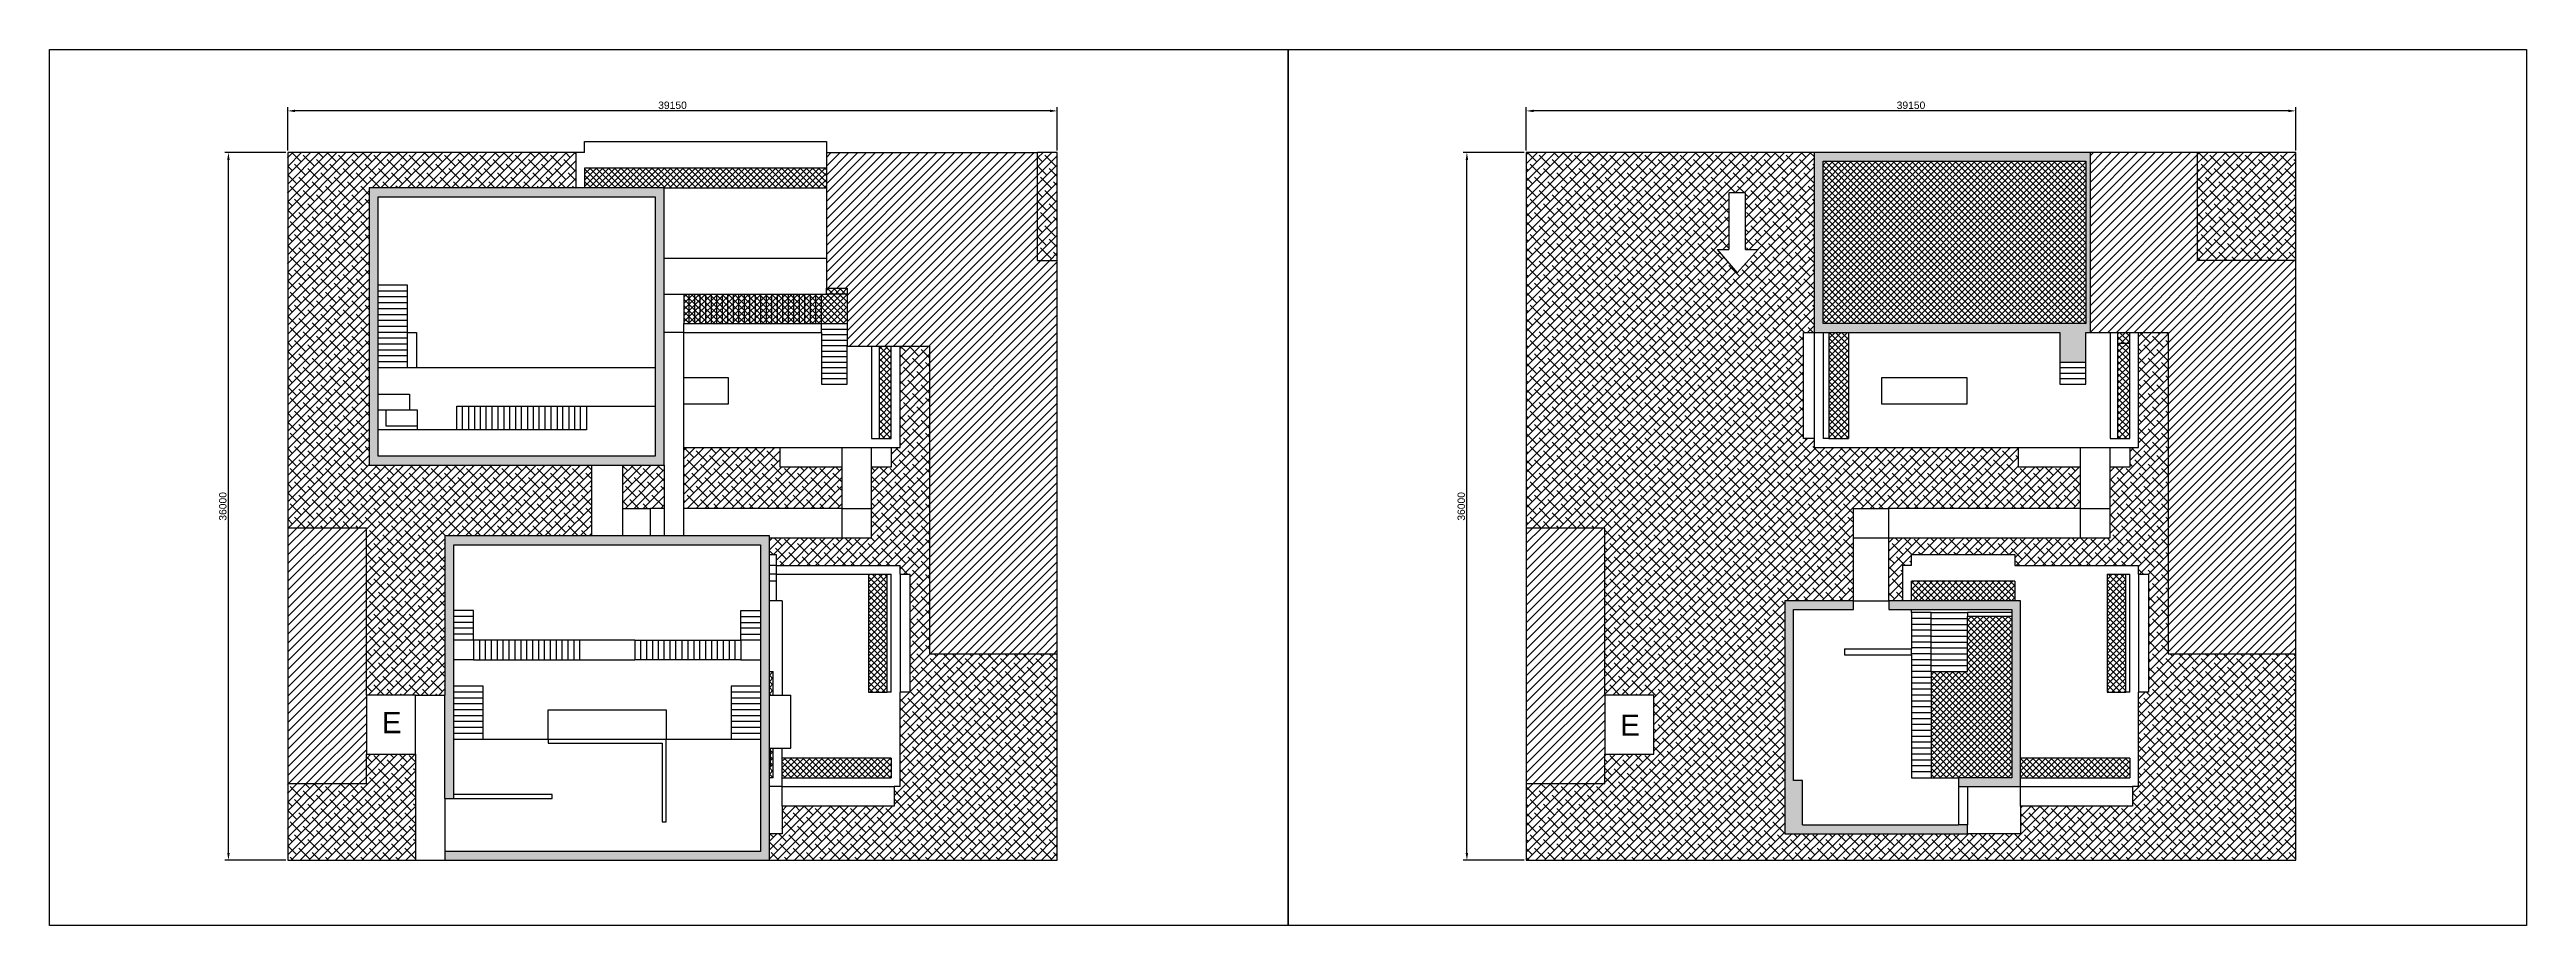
# Model space of a CAD drawing. Header units: millimetres. Extents: x 0 to 126000, y 0 to 44550.
import ezdxf

# ---------------------------------------------------------------- set-up
doc = ezdxf.new("R2010")
doc.units = ezdxf.units.MM
for name, color, linetype in [('SectionCutEdges', 7, 'Continuous'), ('개구부 표시', 4, 'Continuous'), ('별도공간 표시', 1, 'Continuous'), ('지면 표시', 85, 'Continuous')]:
    doc.layers.add(name, color=color, linetype=linetype)
doc.styles.get("Standard").update_dxf_attribs({"font": 'arial.ttf'})
doc.dimstyles.new('ISO-25', dxfattribs={"dimscale": 150, "dimtxt": 2.5, "dimasz": 2.5, "dimexe": 1.25, "dimexo": 0.625, "dimtad": 1, "dimtxsty": 'Standard', "dimcen": 2.5, "dimadec": 0, "dimazin": 0, "dimtfac": 1, "dimtmove": 0, "dimatfit": 3, "dimfxl": 1, "dimarcsym": 0})

msp = doc.modelspace()

# ---------------------------------------------------------------- texts
for p in [(16900, 9780), (79900, 9645)]:
    msp.add_text('E', height=1080).set_placement(p)

# ---------------------------------------------------------------- blocks, each defined once
blk = doc.blocks.new('*D14')
at = {"color": 0, "lineweight": -2, "transparency": 16777216}
for p, q in [((12116, 39409), (12116, 41618)), ((51266, 39409), (51266, 41618)), ((50891, 41430), (12491, 41430))]:
    blk.add_line(p, q, dxfattribs=at)
at = {"color": 0, "transparency": 16777216}
for points in [[(12491, 41492), (12491, 41368), (12116, 41430)], [(50891, 41492), (50891, 41368), (51266, 41430)]]:
    blk.add_solid(points, dxfattribs=at)
at = {"layer": 'Defpoints', "color": 0, "transparency": 16777216}
for p in [(12116, 41430), (12116, 39315), (51266, 39315)]:
    blk.add_point(p, dxfattribs=at)
at = {"color": 0, "transparency": 16777216, "insert": (31691, 41715), "char_height": 375, "attachment_point": 5}
blk.add_mtext('39150', dxfattribs=at)
blk = doc.blocks.new('*D15')
at = {"color": 0, "lineweight": -2, "transparency": 16777216}
for p, q in [((12022, 39315), (8913, 39315)), ((9100, 3690), (9100, 38940)), ((12022, 3315), (8913, 3315))]:
    blk.add_line(p, q, dxfattribs=at)
at = {"color": 0, "transparency": 16777216}
for points in [[(9038, 38940), (9163, 38940), (9100, 39315)], [(9038, 3690), (9163, 3690), (9100, 3315)]]:
    blk.add_solid(points, dxfattribs=at)
at = {"layer": 'Defpoints', "color": 0, "transparency": 16777216}
for p in [(9100, 39315), (12116, 39315), (12116, 3315)]:
    blk.add_point(p, dxfattribs=at)
at = {"color": 0, "transparency": 16777216, "insert": (8815, 21315), "char_height": 375, "attachment_point": 5, "rotation": 90}
blk.add_mtext('36000', dxfattribs=at)
blk = doc.blocks.new('*D17')
at = {"color": 0, "lineweight": -2, "transparency": 16777216}
for p, q in [((75116, 39409), (75116, 41617)), ((114266, 39409), (114266, 41617)), ((113891, 41430), (75491, 41430))]:
    blk.add_line(p, q, dxfattribs=at)
at = {"color": 0, "transparency": 16777216}
for points in [[(75491, 41492), (75491, 41367), (75116, 41430)], [(113891, 41492), (113891, 41367), (114266, 41430)]]:
    blk.add_solid(points, dxfattribs=at)
at = {"layer": 'Defpoints', "color": 0, "transparency": 16777216}
for p in [(75116, 41430), (75116, 39315), (114266, 39315)]:
    blk.add_point(p, dxfattribs=at)
at = {"color": 0, "transparency": 16777216, "insert": (94691, 41715), "char_height": 375, "attachment_point": 5}
blk.add_mtext('39150', dxfattribs=at)
blk = doc.blocks.new('*D16')
at = {"color": 0, "lineweight": -2, "transparency": 16777216}
for p, q in [((75022, 39315), (71913, 39315)), ((72100, 3690), (72100, 38940)), ((75022, 3315), (71913, 3315))]:
    blk.add_line(p, q, dxfattribs=at)
at = {"color": 0, "transparency": 16777216}
for points in [[(72038, 38940), (72163, 38940), (72100, 39315)], [(72038, 3690), (72163, 3690), (72100, 3315)]]:
    blk.add_solid(points, dxfattribs=at)
at = {"layer": 'Defpoints', "color": 0, "transparency": 16777216}
for p in [(72100, 39315), (75116, 39315), (75116, 3315)]:
    blk.add_point(p, dxfattribs=at)
at = {"color": 0, "transparency": 16777216, "insert": (71815, 21315), "char_height": 375, "attachment_point": 5, "rotation": 90}
blk.add_mtext('36000', dxfattribs=at)

# ---------------------------------------------------------------- dimensions: what is measured, and where the dimension line sits
for base, p1, p2, picture, middle in [((12115.621, 41430), (51265.621, 39315), (12115.621, 39315), '*D14', (31690.621, 41715.343)), ((75115.621, 41430), (114265.621, 39315), (75115.621, 39315), '*D17', (94690.621, 41715.343))]:
    dim = msp.add_linear_dim(base=base, p1=p1, p2=p2, dimstyle='ISO-25')
    dim.commit()
    dim.dimension.update_dxf_attribs({"geometry": picture, "text_midpoint": middle})
for base, p1, p2, picture, middle in [((9100, 39315), (12115.621, 3315), (12115.621, 39315), '*D15', (8814.657, 21315)), ((72100, 39315), (75115.621, 3315), (75115.621, 39315), '*D16', (71814.657, 21315))]:
    dim = msp.add_linear_dim(base=base, p1=p1, p2=p2, angle=90, dimstyle='ISO-25')
    dim.commit()
    dim.dimension.update_dxf_attribs({"geometry": picture, "text_midpoint": middle})

# ---------------------------------------------------------------- hatches: boundary and pattern name
h = msp.add_hatch(color=256)
h.dxf.hatch_style = 1
h.paths.add_polyline_path([(103815.621, 30615), (103815.621, 39315), (103577.621, 39315), (89765.621, 39315), (89765.621, 30165), (90515.621, 30165), (91515.621, 30165), (102265.621, 30165), (102265.621, 28655), (103577.621, 28655), (103577.621, 30165), (103815.621, 30165)])
h.paths.add_polyline_path([(90215.621, 30615), (90215.621, 38865), (103577.621, 38865), (103577.621, 30615)], flags=16)
h = msp.add_hatch(color=256)
h.dxf.hatch_style = 1
h.paths.add_polyline_path([(36616.862, 7065), (36616.862, 7515), (36616.862, 8065), (36616.862, 9015), (36616.862, 11715), (36616.862, 12915), (36616.862, 13065), (36616.862, 16065), (36616.862, 16515), (36616.862, 17515), (36616.862, 17865), (36616.862, 18315), (36616.862, 18865), (36616.862, 19715), (36616.862, 19815), (32265.621, 19815), (31265.621, 19815), (30565.621, 19815), (29166.862, 19815), (27566.862, 19815), (20116.862, 19815), (20116.862, 13065), (20116.862, 11715), (20116.862, 6465), (20566.862, 6465), (20566.862, 6665), (20566.862, 9015), (20566.862, 9465), (20566.862, 9765), (20566.862, 10065), (20566.862, 10365), (20566.862, 10665), (20566.862, 10965), (20566.862, 11265), (20566.862, 11565), (20566.862, 11865), (20566.862, 12165), (20566.862, 13065), (20566.862, 13515), (20566.862, 14515), (20566.862, 14815), (20566.862, 15115), (20566.862, 15415), (20566.862, 15715), (20566.862, 16015), (20566.862, 19365), (36166.862, 19365), (36166.862, 16015), (36166.862, 15715), (36166.862, 15415), (36166.862, 15115), (36166.862, 14815), (36166.862, 14515), (36166.862, 13515), (36166.862, 13065), (36166.862, 12165), (36166.862, 11865), (36166.862, 11565), (36166.862, 11265), (36166.862, 10965), (36166.862, 10665), (36166.862, 10365), (36166.862, 10065), (36166.862, 9765), (36166.862, 9465), (36166.862, 9015), (36166.862, 3765), (20116.862, 3765), (20116.862, 3315), (36616.862, 3315), (36616.862, 4665)])
h.paths.add_polyline_path([(31265.621, 33915), (31265.621, 37515), (27215.621, 37515), (26765.621, 37515), (16265.621, 37515), (16265.621, 23415), (27566.862, 23415), (29166.862, 23415), (31265.621, 23415), (31265.621, 26165), (31265.621, 26415), (31265.621, 30165), (31265.621, 30615), (31265.621, 32115)])
h.paths.add_polyline_path([(30815.621, 30615), (30815.621, 30165), (30815.621, 28365), (30815.621, 27915), (30815.621, 26415), (30815.621, 23865), (29166.862, 23865), (27566.862, 23865), (16715.621, 23865), (16715.621, 24765), (16715.621, 25215), (16715.621, 26215), (16715.621, 27015), (16715.621, 27915), (16715.621, 28365), (16715.621, 28665), (16715.621, 28965), (16715.621, 29265), (16715.621, 29565), (16715.621, 29865), (16715.621, 30165), (16715.621, 30465), (16715.621, 30765), (16715.621, 31065), (16715.621, 31365), (16715.621, 31665), (16715.621, 31965), (16715.621, 32265), (16715.621, 32565), (16715.621, 37065), (26765.621, 37065), (27215.621, 37065), (30815.621, 37065)], flags=16)
h.paths.add_polyline_path([(18665.621, 28365), (18215.621, 28365), (18215.621, 28665), (18215.621, 28965), (18215.621, 29265), (18215.621, 29565), (18215.621, 29865), (18215.621, 30165), (18665.621, 30165)], flags=0)
h.paths.add_polyline_path([(27315.621, 26415), (27315.621, 25215), (27015.621, 25215), (26715.621, 25215), (26415.621, 25215), (26115.621, 25215), (25815.621, 25215), (25515.621, 25215), (25215.621, 25215), (24915.621, 25215), (24615.621, 25215), (24315.621, 25215), (24015.621, 25215), (23715.621, 25215), (23415.621, 25215), (23115.621, 25215), (22815.621, 25215), (22515.621, 25215), (22215.621, 25215), (21915.621, 25215), (21615.621, 25215), (21315.621, 25215), (21015.621, 25215), (20715.621, 25215), (18715.621, 25215), (18715.621, 25415), (17115.621, 25415), (17115.621, 26215), (18315.621, 26215), (18715.621, 26215), (18715.621, 25415), (18715.621, 25215), (20715.621, 25215), (20715.621, 26415), (21015.621, 26415), (21315.621, 26415), (21615.621, 26415), (21915.621, 26415), (22215.621, 26415), (22515.621, 26415), (22815.621, 26415), (23115.621, 26415), (23415.621, 26415), (23715.621, 26415), (24015.621, 26415), (24315.621, 26415), (24615.621, 26415), (24915.621, 26415), (25215.621, 26415), (25515.621, 26415), (25815.621, 26415), (26115.621, 26415), (26415.621, 26415), (26715.621, 26415), (27015.621, 26415)], flags=0)
h = msp.add_hatch(color=256)
h.dxf.hatch_style = 1
h.paths.add_polyline_path([(100265.621, 16515), (99965.621, 16515), (94715.621, 16515), (94265.621, 16515), (93565.621, 16515), (93565.621, 16065), (94265.621, 16065), (94715.621, 16065), (99815.621, 16065), (99815.621, 15915), (99815.621, 15715), (99815.621, 7515), (97115.621, 7515), (97115.621, 7065), (97565.621, 7065), (100265.621, 7065), (100265.621, 7515), (100265.621, 8515)])
h.paths.add_polyline_path([(89165.621, 7365), (88715.621, 7365), (88715.621, 16065), (91765.621, 16065), (91765.621, 16515), (88265.621, 16515), (88265.621, 4665), (97565.621, 4665), (97565.621, 5115), (97115.621, 5115), (89165.621, 5115)])
at = {"layer": '개구부 표시'}
h = msp.add_hatch(dxfattribs=at)
h.set_pattern_fill('ANSI37', color=256, scale=70)
h.paths.add_polyline_path([(39515.621, 38515), (27215.621, 38515), (27215.621, 37515), (31265.621, 37515), (39515.621, 37515)])
h.paths.add_polyline_path([(40577.621, 32415), (39515.621, 32415), (39515.621, 32115), (40577.621, 32115)])
h.paths.add_polyline_path([(42815.621, 29465), (42215.621, 29465), (42215.621, 24765), (42815.621, 24765)])
h.paths.add_polyline_path([(42615.621, 17865), (41665.621, 17865), (41665.621, 11865), (42615.621, 11865)])
h.paths.add_polyline_path([(36815.621, 12915), (36616.862, 12915), (36616.862, 11715), (36815.621, 11715)])
h.paths.add_polyline_path([(36815.621, 9015), (36665.621, 9015), (36665.621, 8065), (36616.862, 8065), (36616.862, 7515), (36815.621, 7515)])
h.paths.add_polyline_path([(42815.621, 8515), (37265.621, 8515), (37265.621, 7515), (42815.621, 7515)])
h = msp.add_hatch(dxfattribs=at)
h.set_pattern_fill('ANSI37', color=256, scale=70)
h.paths.add_polyline_path([(103577.621, 38865), (90215.621, 38865), (90215.621, 30615), (103577.621, 30615)])
h.paths.add_polyline_path([(105815.621, 30165), (105215.621, 30165), (105215.621, 29615), (105815.621, 29615)])
h.paths.add_polyline_path([(105815.621, 29615), (105215.621, 29615), (105215.621, 24765), (105815.621, 24765)])
h.paths.add_polyline_path([(91515.621, 30165), (90515.621, 30165), (90515.621, 24765), (91515.621, 24765)])
h = msp.add_hatch(dxfattribs=at)
h.set_pattern_fill('ANSI37', color=256, scale=70)
h.paths.add_polyline_path([(40577.621, 32115), (39515.621, 32115), (39265.621, 32115), (39265.621, 30615), (40577.621, 30615)])
h.paths.add_polyline_path([(39265.621, 32115), (38985.621, 32115), (38985.621, 30615), (39265.621, 30615)])
h.paths.add_polyline_path([(38985.621, 32115), (38705.621, 32115), (38705.621, 30615), (38985.621, 30615)])
h.paths.add_polyline_path([(38705.621, 32115), (38425.621, 32115), (38425.621, 30615), (38705.621, 30615)])
h.paths.add_polyline_path([(38425.621, 32115), (38145.621, 32115), (38145.621, 30615), (38425.621, 30615)])
h.paths.add_polyline_path([(38145.621, 32115), (37865.621, 32115), (37865.621, 30615), (38145.621, 30615)])
h.paths.add_polyline_path([(37865.621, 32115), (37585.621, 32115), (37585.621, 30615), (37865.621, 30615)])
h.paths.add_polyline_path([(37585.621, 32115), (37305.621, 32115), (37305.621, 30615), (37585.621, 30615)])
h.paths.add_polyline_path([(37305.621, 32115), (37025.621, 32115), (37025.621, 30615), (37305.621, 30615)])
h.paths.add_polyline_path([(37025.621, 32115), (36745.621, 32115), (36745.621, 30615), (37025.621, 30615)])
h.paths.add_polyline_path([(36745.621, 32115), (36465.621, 32115), (36465.621, 30615), (36745.621, 30615)])
h.paths.add_polyline_path([(36465.621, 32115), (36185.621, 32115), (36185.621, 30615), (36465.621, 30615)])
h.paths.add_polyline_path([(36185.621, 32115), (35905.621, 32115), (35905.621, 30615), (36185.621, 30615)])
h.paths.add_polyline_path([(35905.621, 32115), (35625.621, 32115), (35625.621, 30615), (35905.621, 30615)])
h.paths.add_polyline_path([(35625.621, 32115), (35345.621, 32115), (35345.621, 30615), (35625.621, 30615)])
h.paths.add_polyline_path([(35345.621, 32115), (35065.621, 32115), (35065.621, 30615), (35345.621, 30615)])
h.paths.add_polyline_path([(35065.621, 32115), (34785.621, 32115), (34785.621, 30615), (35065.621, 30615)])
h.paths.add_polyline_path([(34785.621, 32115), (34505.621, 32115), (34505.621, 30615), (34785.621, 30615)])
h.paths.add_polyline_path([(34505.621, 32115), (34225.621, 32115), (34225.621, 30615), (34505.621, 30615)])
h.paths.add_polyline_path([(33945.621, 32115), (33665.621, 32115), (33665.621, 30615), (33945.621, 30615)])
h.paths.add_polyline_path([(34225.621, 32115), (33945.621, 32115), (33945.621, 30615), (34225.621, 30615)])
h.paths.add_polyline_path([(33385.621, 32115), (33105.621, 32115), (33105.621, 30615), (33385.621, 30615)])
h.paths.add_polyline_path([(33665.621, 32115), (33385.621, 32115), (33385.621, 30615), (33665.621, 30615)])
h.paths.add_polyline_path([(33105.621, 32115), (32825.621, 32115), (32825.621, 30615), (33105.621, 30615)])
h.paths.add_polyline_path([(32825.621, 32115), (32545.621, 32115), (32545.621, 30615), (32825.621, 30615)])
h.paths.add_polyline_path([(32545.621, 32115), (32265.621, 32115), (32265.621, 30615), (32545.621, 30615)])
h = msp.add_hatch(dxfattribs=at)
h.set_pattern_fill('ANSI37', color=256, scale=70)
h.paths.add_polyline_path([(99815.621, 15715), (97565.621, 15715), (97565.621, 15615), (97565.621, 15315), (97565.621, 15015), (97565.621, 14715), (97565.621, 14415), (97565.621, 14115), (97565.621, 13815), (97565.621, 13515), (97565.621, 13215), (97565.621, 12915), (95715.621, 12915), (95715.621, 12615), (95715.621, 12315), (95715.621, 12015), (95715.621, 11715), (95715.621, 11415), (95715.621, 11115), (95715.621, 10815), (95715.621, 10515), (95715.621, 10215), (95715.621, 9915), (95715.621, 9615), (95715.621, 9315), (95715.621, 9015), (95715.621, 8715), (95715.621, 8415), (95715.621, 8115), (95715.621, 7815), (95715.621, 7515), (97115.621, 7515), (99815.621, 7515)])
h.paths.add_polyline_path([(105815.621, 8515), (100265.621, 8515), (100265.621, 7515), (105815.621, 7515)])
h.paths.add_polyline_path([(105615.621, 17865), (104665.621, 17865), (104665.621, 11865), (105615.621, 11865)])
h.paths.add_polyline_path([(99965.621, 17515), (94715.621, 17515), (94715.621, 16515), (99965.621, 16515)])
at = {"layer": '별도공간 표시'}
h = msp.add_hatch(dxfattribs=at)
h.set_pattern_fill('ANSI31', color=256, scale=100)
h.paths.add_polyline_path([(51265.621, 33815), (50265.621, 33815), (50265.621, 39315), (39515.621, 39315), (39515.621, 38515), (39515.621, 37515), (39515.621, 33915), (39515.621, 32415), (40577.621, 32415), (40577.621, 32115), (40577.621, 30615), (40577.621, 30335), (40577.621, 30055), (40577.621, 29775), (40577.621, 29465), (41815.621, 29465), (42215.621, 29465), (42815.621, 29465), (43265.621, 29465), (44765.621, 29465), (44765.621, 13815), (51265.621, 13815)])
h.paths.add_polyline_path([(16115.621, 20215), (12115.621, 20215), (12115.621, 7215), (16115.621, 7215), (16115.621, 8715), (16115.621, 11715)])
h = msp.add_hatch(dxfattribs=at)
h.set_pattern_fill('ANSI31', color=256, scale=100)
h.paths.add_polyline_path([(114265.621, 33815), (109265.621, 33815), (109265.621, 39315), (103815.621, 39315), (103815.621, 30615), (103815.621, 30165), (104715.621, 30165), (104815.621, 30165), (105215.621, 30165), (105815.621, 30165), (106265.621, 30165), (107765.621, 30165), (107765.621, 13815), (114265.621, 13815)])
h.paths.add_polyline_path([(79115.621, 20215), (75115.621, 20215), (75115.621, 7215), (79115.621, 7215), (79115.621, 8715), (79115.621, 11715)])
at = {"layer": '지면 표시'}
h = msp.add_hatch(dxfattribs=at)
h.set_pattern_fill('ANSI38', color=256, scale=100)
h.paths.add_polyline_path([(40315.621, 23315), (37165.621, 23315), (37165.621, 24315), (32265.621, 24315), (32265.621, 21215), (40315.621, 21215)])
h.paths.add_polyline_path([(31265.621, 23415), (29166.862, 23415), (29166.862, 21215), (30565.621, 21215), (31265.621, 21215)])
h.paths.add_polyline_path([(27566.862, 23415), (16265.621, 23415), (16265.621, 37515), (26765.621, 37515), (26765.621, 39315), (12115.621, 39315), (12115.621, 20215), (16115.621, 20215), (16115.621, 11715), (18616.862, 11715), (20116.862, 11715), (20116.862, 13065), (20116.862, 19815), (27566.862, 19815)])
h = msp.add_hatch(dxfattribs=at)
h.set_pattern_fill('ANSI38', color=256, scale=100)
h.paths.add_polyline_path([(51265.621, 39315), (50265.621, 39315), (50265.621, 33815), (51265.621, 33815)])
h.paths.add_polyline_path([(44765.621, 29465), (43265.621, 29465), (43265.621, 24315), (42815.621, 24315), (42815.621, 23315), (41815.621, 23315), (41815.621, 21215), (41815.621, 19715), (40315.621, 19715), (36616.862, 19715), (36616.862, 18865), (36965.621, 18865), (36965.621, 18315), (43265.621, 18315), (43265.621, 17865), (43765.621, 17865), (43765.621, 11865), (43265.621, 11865), (43265.621, 7065), (42965.621, 7065), (42965.621, 6065), (37265.621, 6065), (37265.621, 4665), (36616.862, 4665), (36616.862, 3315), (51265.621, 3315), (51265.621, 13815), (44765.621, 13815)])
h = msp.add_hatch(dxfattribs=at)
h.set_pattern_fill('ANSI38', color=256, scale=100)
h.paths.add_polyline_path([(89215.621, 30165), (89765.621, 30165), (89765.621, 39315), (75115.621, 39315), (75115.621, 20215), (79115.621, 20215), (79115.621, 11715), (81616.862, 11715), (81616.862, 8715), (79115.621, 8715), (79115.621, 7215), (75115.621, 7215), (75115.621, 3315), (114265.621, 3315), (114265.621, 13815), (107765.621, 13815), (107765.621, 30165), (106265.621, 30165), (106265.621, 24315), (105815.621, 24315), (105815.621, 23315), (104815.621, 23315), (104815.621, 21215), (104815.621, 19715), (103315.621, 19715), (93565.621, 19715), (93565.621, 16515), (94265.621, 16515), (94265.621, 18315), (94715.621, 18315), (94715.621, 18865), (99965.621, 18865), (99965.621, 18315), (106265.621, 18315), (106265.621, 17865), (106765.621, 17865), (106765.621, 11865), (106265.621, 11865), (106265.621, 7065), (105965.621, 7065), (105965.621, 6065), (100265.621, 6065), (100265.621, 4665), (97565.621, 4665), (88265.621, 4665), (88265.621, 16515), (91765.621, 16515), (91765.621, 19715), (91765.621, 21215), (93565.621, 21215), (103315.621, 21215), (103315.621, 23315), (100165.621, 23315), (100165.621, 24315), (91515.621, 24315), (89765.621, 24315), (89765.621, 24765), (89215.621, 24765)])
h.paths.add_polyline_path([(85855.455, 33198.082), (84829.455, 34374.043), (85431.455, 34374.043), (85431.455, 37258.043), (86279.455, 37258.043), (86279.455, 34374.043), (86921.455, 34374.043)], flags=16)
h.paths.add_polyline_path([(114265.621, 39315), (109265.621, 39315), (109265.621, 33815), (114265.621, 33815)])
h = msp.add_hatch(dxfattribs=at)
h.set_pattern_fill('ANSI38', color=256, scale=100)
h.paths.add_polyline_path([(18616.862, 8715), (16115.621, 8715), (16115.621, 7215), (12115.621, 7215), (12115.621, 3315), (18616.862, 3315)])

# ---------------------------------------------------------------- linework, layer by layer
for p, q in [((26765.621, 39315), (12115.621, 39315)), ((12115.621, 39315), (12115.621, 20215)), ((26765.621, 39315), (26765.621, 37515)), ((27215.621, 39315), (26765.621, 39315)), ((27215.621, 39865), (39515.621, 39865)), ((27215.621, 39315), (27215.621, 39865)), ((39515.621, 39865), (39515.621, 38515)), ((39515.621, 39315), (50265.621, 39315)), ((50265.621, 33815), (50265.621, 39315)), ((51265.621, 39315), (50265.621, 39315)), ((51265.621, 33815), (51265.621, 39315)), ((89765.621, 39315), (75115.621, 39315)), ((75115.621, 39315), (75115.621, 20215)), ((114265.621, 39315), (109265.621, 39315)), ((114265.621, 33815), (114265.621, 39315)), ((39515.621, 38515), (27215.621, 38515)), ((27215.621, 38515), (27215.621, 37515)), ((39515.621, 38515), (39515.621, 37515)), ((31265.621, 37515), (39515.621, 37515)), ((39515.621, 37515), (39515.621, 33915)), ((85431.455, 37258.043), (85431.455, 34374.043)), ((86279.455, 37258.043), (85431.455, 37258.043)), ((86279.455, 34374.043), (86279.455, 37258.043)), ((84829.455, 34374.043), (85431.455, 34374.043)), ((84829.455, 34374.043), (85855.455, 33198.082)), ((85855.455, 33198.082), (86921.455, 34374.043)), ((86279.455, 34374.043), (86921.455, 34374.043)), ((39515.621, 33915), (31265.621, 33915)), ((39515.621, 33915), (39515.621, 32415)), ((50265.621, 33815), (51265.621, 33815)), ((51265.621, 13815), (51265.621, 33815)), ((18215.621, 32565), (16715.621, 32565)), ((18215.621, 32265), (16715.621, 32265)), ((18215.621, 31965), (16715.621, 31965)), ((18215.621, 31665), (16715.621, 31665)), ((18215.621, 32265), (18215.621, 32565)), ((18215.621, 31965), (18215.621, 32265)), ((18215.621, 31665), (18215.621, 31965)), ((18215.621, 31365), (18215.621, 31665)), ((31265.621, 32115), (32265.621, 32115)), ((32265.621, 32115), (32265.621, 30615)), ((32265.621, 32115), (32545.621, 32115)), ((32545.621, 30615), (32545.621, 32115)), ((32545.621, 32115), (32825.621, 32115)), ((32825.621, 30615), (32825.621, 32115)), ((32825.621, 32115), (33105.621, 32115)), ((33105.621, 30615), (33105.621, 32115)), ((33105.621, 32115), (33385.621, 32115)), ((33385.621, 30615), (33385.621, 32115)), ((33385.621, 32115), (33665.621, 32115)), ((33665.621, 30615), (33665.621, 32115)), ((33665.621, 32115), (33945.621, 32115)), ((33945.621, 30615), (33945.621, 32115)), ((33945.621, 32115), (34225.621, 32115)), ((34225.621, 30615), (34225.621, 32115)), ((34225.621, 32115), (34505.621, 32115)), ((34505.621, 30615), (34505.621, 32115)), ((34505.621, 32115), (34785.621, 32115)), ((34785.621, 30615), (34785.621, 32115)), ((34785.621, 32115), (35065.621, 32115)), ((35065.621, 30615), (35065.621, 32115)), ((35065.621, 32115), (35345.621, 32115)), ((35345.621, 30615), (35345.621, 32115)), ((35345.621, 32115), (35625.621, 32115)), ((35625.621, 30615), (35625.621, 32115)), ((35625.621, 32115), (35905.621, 32115)), ((35905.621, 30615), (35905.621, 32115)), ((35905.621, 32115), (36185.621, 32115)), ((36185.621, 30615), (36185.621, 32115)), ((36185.621, 32115), (36465.621, 32115)), ((36465.621, 30615), (36465.621, 32115)), ((36465.621, 32115), (36745.621, 32115)), ((36745.621, 30615), (36745.621, 32115)), ((36745.621, 32115), (37025.621, 32115)), ((37025.621, 30615), (37025.621, 32115)), ((37025.621, 32115), (37305.621, 32115)), ((37305.621, 30615), (37305.621, 32115)), ((37305.621, 32115), (37585.621, 32115)), ((37585.621, 30615), (37585.621, 32115)), ((37585.621, 32115), (37865.621, 32115)), ((37865.621, 30615), (37865.621, 32115)), ((37865.621, 32115), (38145.621, 32115)), ((38145.621, 30615), (38145.621, 32115)), ((38145.621, 32115), (38425.621, 32115)), ((38425.621, 30615), (38425.621, 32115)), ((38425.621, 32115), (38705.621, 32115)), ((38705.621, 30615), (38705.621, 32115)), ((38705.621, 32115), (38985.621, 32115)), ((38985.621, 30615), (38985.621, 32115)), ((38985.621, 32115), (39265.621, 32115)), ((39265.621, 30615), (39265.621, 32115)), ((39265.621, 32115), (39515.621, 32115)), ((39515.621, 32115), (39515.621, 32415)), ((39515.621, 32415), (40577.621, 32415)), ((40577.621, 32115), (39515.621, 32115)), ((40577.621, 32415), (40577.621, 32115)), ((40577.621, 32115), (40577.621, 30615)), ((18215.621, 31365), (16715.621, 31365)), ((18215.621, 31065), (16715.621, 31065)), ((18215.621, 30765), (16715.621, 30765)), ((18215.621, 30465), (16715.621, 30465)), ((18215.621, 31065), (18215.621, 31365)), ((18215.621, 30765), (18215.621, 31065)), ((18215.621, 30465), (18215.621, 30765)), ((18215.621, 30165), (18215.621, 30465)), ((32265.621, 30165), (32265.621, 30615)), ((32265.621, 30615), (32545.621, 30615)), ((32545.621, 30615), (32825.621, 30615)), ((32825.621, 30615), (33105.621, 30615)), ((33105.621, 30615), (33385.621, 30615)), ((33385.621, 30615), (33665.621, 30615)), ((33665.621, 30615), (33945.621, 30615)), ((33945.621, 30615), (34225.621, 30615)), ((34225.621, 30615), (34505.621, 30615)), ((34505.621, 30615), (34785.621, 30615)), ((34785.621, 30615), (35065.621, 30615)), ((35065.621, 30615), (35345.621, 30615)), ((35345.621, 30615), (35625.621, 30615)), ((35625.621, 30615), (35905.621, 30615)), ((35905.621, 30615), (36185.621, 30615)), ((36185.621, 30615), (36465.621, 30615)), ((36465.621, 30615), (36745.621, 30615)), ((36745.621, 30615), (37025.621, 30615)), ((37025.621, 30615), (37305.621, 30615)), ((37305.621, 30615), (37585.621, 30615)), ((37585.621, 30615), (37865.621, 30615)), ((37865.621, 30615), (38145.621, 30615)), ((38145.621, 30615), (38425.621, 30615)), ((38425.621, 30615), (38705.621, 30615)), ((38705.621, 30615), (38985.621, 30615)), ((38985.621, 30615), (39265.621, 30615)), ((39265.621, 30615), (40577.621, 30615)), ((39265.621, 30335), (39265.621, 30615)), ((39265.621, 30335), (40577.621, 30335)), ((39265.621, 30165), (39265.621, 30335)), ((40577.621, 30615), (40577.621, 30335)), ((40577.621, 30335), (40577.621, 30055)), ((18215.621, 30165), (16715.621, 30165)), ((18215.621, 29865), (16715.621, 29865)), ((18215.621, 29565), (16715.621, 29565)), ((18215.621, 29265), (16715.621, 29265)), ((18215.621, 30165), (18665.621, 30165)), ((18215.621, 29865), (18215.621, 30165)), ((18215.621, 29565), (18215.621, 29865)), ((18215.621, 29265), (18215.621, 29565)), ((18215.621, 28965), (18215.621, 29265)), ((18665.621, 30165), (18665.621, 28365)), ((32265.621, 30165), (31265.621, 30165)), ((32265.621, 30165), (39265.621, 30165)), ((32265.621, 27847), (32265.621, 30165)), ((39265.621, 30165), (39265.621, 30055)), ((39265.621, 30055), (39265.621, 29775)), ((39265.621, 30055), (40577.621, 30055)), ((39265.621, 29775), (40577.621, 29775)), ((39265.621, 29775), (39265.621, 29495)), ((39265.621, 29495), (39265.621, 29215)), ((39265.621, 29495), (40577.621, 29495)), ((39265.621, 29215), (40577.621, 29215)), ((39265.621, 29215), (39265.621, 28935)), ((40577.621, 30055), (40577.621, 29775)), ((40577.621, 29775), (40577.621, 29495)), ((40577.621, 29495), (40577.621, 29465)), ((40577.621, 29215), (40577.621, 29465)), ((40577.621, 29465), (41815.621, 29465)), ((40577.621, 28935), (40577.621, 29215)), ((41815.621, 29465), (41815.621, 24765)), ((41815.621, 29465), (42215.621, 29465)), ((42215.621, 24765), (42215.621, 29465)), ((42215.621, 29465), (42815.621, 29465)), ((42815.621, 24765), (42815.621, 29465)), ((42815.621, 29465), (43265.621, 29465)), ((43265.621, 24315), (43265.621, 29465)), ((43265.621, 29465), (44765.621, 29465)), ((44765.621, 29465), (44765.621, 13815)), ((89215.621, 30165), (89765.621, 30165)), ((89215.621, 24765), (89215.621, 30165)), ((89765.621, 30165), (89765.621, 24765)), ((90215.621, 30165), (90215.621, 24765)), ((90515.621, 30165), (90515.621, 24765)), ((91515.621, 30165), (91515.621, 24765)), ((104815.621, 30165), (104815.621, 24765)), ((105215.621, 29615), (105215.621, 30165)), ((105215.621, 29615), (105815.621, 29615)), ((105215.621, 24765), (105215.621, 29615)), ((105815.621, 29615), (105815.621, 30165)), ((105815.621, 24765), (105815.621, 29615)), ((106265.621, 24315), (106265.621, 30165)), ((18215.621, 28965), (16715.621, 28965)), ((18215.621, 28665), (16715.621, 28665)), ((18215.621, 28365), (16715.621, 28365)), ((18215.621, 28665), (18215.621, 28965)), ((18215.621, 28365), (18215.621, 28665)), ((18665.621, 28365), (18215.621, 28365)), ((30815.621, 28365), (18665.621, 28365)), ((34545.621, 27847), (32265.621, 27847)), ((32265.621, 26535), (32265.621, 27847)), ((34545.621, 26535), (34545.621, 27847)), ((39265.621, 28935), (40577.621, 28935)), ((39265.621, 28935), (39265.621, 28655)), ((39265.621, 28655), (39265.621, 28375)), ((39265.621, 28655), (40577.621, 28655)), ((39265.621, 28375), (39265.621, 28095)), ((39265.621, 28375), (40577.621, 28375)), ((39265.621, 28095), (39265.621, 27815)), ((39265.621, 28095), (40577.621, 28095)), ((39265.621, 27815), (39265.621, 27535)), ((39265.621, 27815), (40577.621, 27815)), ((40577.621, 28655), (40577.621, 28935)), ((40577.621, 28375), (40577.621, 28655)), ((40577.621, 28095), (40577.621, 28375)), ((40577.621, 27815), (40577.621, 28095)), ((40577.621, 27535), (40577.621, 27815)), ((93195.621, 27847), (93195.621, 26535)), ((97545.621, 27847), (93195.621, 27847)), ((97545.621, 26535), (97545.621, 27847)), ((102265.621, 28655), (102265.621, 28375)), ((102265.621, 28375), (102265.621, 28095)), ((102265.621, 28375), (103577.621, 28375)), ((102265.621, 28095), (102265.621, 27815)), ((102265.621, 28095), (103577.621, 28095)), ((102265.621, 27815), (102265.621, 27535)), ((102265.621, 27815), (103577.621, 27815)), ((103577.621, 28375), (103577.621, 28655)), ((103577.621, 28095), (103577.621, 28375)), ((103577.621, 27815), (103577.621, 28095)), ((103577.621, 27535), (103577.621, 27815)), ((16715.621, 27015), (18315.621, 27015)), ((18315.621, 27015), (18315.621, 26215)), ((32265.621, 26535), (34545.621, 26535)), ((32265.621, 24765), (32265.621, 26535)), ((39265.621, 27535), (40577.621, 27535)), ((93195.621, 26535), (97545.621, 26535)), ((102265.621, 27535), (103577.621, 27535)), ((17115.621, 26215), (16715.621, 26215)), ((18715.621, 25215), (16715.621, 25215)), ((17115.621, 26215), (17115.621, 25415)), ((18315.621, 26215), (17115.621, 26215)), ((17115.621, 25415), (18715.621, 25415)), ((18715.621, 26215), (18315.621, 26215)), ((18715.621, 25415), (18715.621, 26215)), ((18715.621, 25215), (18715.621, 25415)), ((20715.621, 25215), (18715.621, 25215)), ((20715.621, 25215), (20715.621, 26415)), ((20715.621, 26415), (21015.621, 26415)), ((21015.621, 25215), (20715.621, 25215)), ((21015.621, 26415), (21315.621, 26415)), ((21015.621, 25215), (21015.621, 26415)), ((21315.621, 25215), (21015.621, 25215)), ((21315.621, 26415), (21615.621, 26415)), ((21315.621, 26415), (21315.621, 25215)), ((21615.621, 25215), (21315.621, 25215)), ((21615.621, 26415), (21915.621, 26415)), ((21615.621, 26415), (21615.621, 25215)), ((21915.621, 25215), (21615.621, 25215)), ((21915.621, 26415), (22215.621, 26415)), ((21915.621, 25215), (21915.621, 26415)), ((22215.621, 25215), (21915.621, 25215)), ((22215.621, 26415), (22515.621, 26415)), ((22215.621, 25215), (22215.621, 26415)), ((22515.621, 25215), (22215.621, 25215)), ((22515.621, 26415), (22815.621, 26415)), ((22515.621, 25215), (22515.621, 26415)), ((22815.621, 25215), (22515.621, 25215)), ((22815.621, 26415), (23115.621, 26415)), ((22815.621, 25215), (22815.621, 26415)), ((23115.621, 25215), (22815.621, 25215)), ((23115.621, 26415), (23415.621, 26415)), ((23115.621, 26415), (23115.621, 25215)), ((23415.621, 25215), (23115.621, 25215)), ((23415.621, 26415), (23715.621, 26415)), ((23415.621, 25215), (23415.621, 26415)), ((23715.621, 25215), (23415.621, 25215)), ((23715.621, 26415), (24015.621, 26415)), ((23715.621, 25215), (23715.621, 26415)), ((24015.621, 25215), (23715.621, 25215)), ((24015.621, 26415), (24315.621, 26415)), ((24015.621, 25215), (24015.621, 26415)), ((24315.621, 25215), (24015.621, 25215)), ((24315.621, 26415), (24615.621, 26415)), ((24315.621, 26415), (24315.621, 25215)), ((24615.621, 25215), (24315.621, 25215)), ((24615.621, 26415), (24915.621, 26415)), ((24615.621, 25215), (24615.621, 26415)), ((24915.621, 25215), (24615.621, 25215)), ((24915.621, 26415), (25215.621, 26415)), ((24915.621, 25215), (24915.621, 26415)), ((25215.621, 25215), (24915.621, 25215)), ((25215.621, 26415), (25515.621, 26415)), ((25215.621, 25215), (25215.621, 26415)), ((25515.621, 25215), (25215.621, 25215)), ((25515.621, 26415), (25815.621, 26415)), ((25515.621, 25215), (25515.621, 26415)), ((25815.621, 25215), (25515.621, 25215)), ((25815.621, 26415), (26115.621, 26415)), ((25815.621, 26415), (25815.621, 25215)), ((26115.621, 25215), (25815.621, 25215)), ((26115.621, 26415), (26415.621, 26415)), ((26115.621, 25215), (26115.621, 26415)), ((26415.621, 25215), (26115.621, 25215)), ((26415.621, 26415), (26715.621, 26415)), ((26415.621, 26415), (26415.621, 25215)), ((26715.621, 25215), (26415.621, 25215)), ((26715.621, 26415), (27015.621, 26415)), ((26715.621, 25215), (26715.621, 26415)), ((27015.621, 25215), (26715.621, 25215)), ((27015.621, 26415), (27315.621, 26415)), ((27015.621, 25215), (27015.621, 26415)), ((27315.621, 25215), (27015.621, 25215)), ((27315.621, 26415), (30815.621, 26415)), ((27315.621, 26415), (27315.621, 25215)), ((32265.621, 24315), (32265.621, 24765)), ((32265.621, 24315), (37165.621, 24315)), ((32265.621, 21215), (32265.621, 24315)), ((37165.621, 23315), (37165.621, 24315)), ((37165.621, 24315), (40315.621, 24315)), ((40315.621, 24315), (41815.621, 24315)), ((40315.621, 23315), (40315.621, 24315)), ((41815.621, 24765), (42215.621, 24765)), ((41815.621, 24315), (42815.621, 24315)), ((41815.621, 23315), (41815.621, 24315)), ((42215.621, 24765), (42815.621, 24765)), ((42815.621, 24315), (43265.621, 24315)), ((42815.621, 24315), (42815.621, 23315)), ((89765.621, 24765), (89215.621, 24765)), ((89765.621, 24765), (89765.621, 24315)), ((89765.621, 24315), (91515.621, 24315)), ((90515.621, 24765), (90215.621, 24765)), ((90515.621, 24765), (91515.621, 24765)), ((91515.621, 24315), (100165.621, 24315)), ((100165.621, 23315), (100165.621, 24315)), ((100165.621, 24315), (103315.621, 24315)), ((103315.621, 24315), (104815.621, 24315)), ((103315.621, 23315), (103315.621, 24315)), ((104815.621, 24765), (105215.621, 24765)), ((104815.621, 24315), (105815.621, 24315)), ((104815.621, 23315), (104815.621, 24315)), ((105215.621, 24765), (105815.621, 24765)), ((105815.621, 24315), (106265.621, 24315)), ((105815.621, 24315), (105815.621, 23315)), ((27566.862, 23415), (27566.862, 19815)), ((29166.862, 21215), (29166.862, 23415)), ((31265.621, 23415), (31265.621, 21215)), ((40315.621, 23315), (37165.621, 23315)), ((40315.621, 21215), (40315.621, 23315)), ((42815.621, 23315), (41815.621, 23315)), ((41815.621, 21215), (41815.621, 23315)), ((103315.621, 23315), (100165.621, 23315)), ((103315.621, 21215), (103315.621, 23315)), ((105815.621, 23315), (104815.621, 23315)), ((104815.621, 21215), (104815.621, 23315)), ((12115.621, 20215), (12115.621, 7215)), ((16115.621, 20215), (12115.621, 20215)), ((16115.621, 11715), (16115.621, 20215)), ((29166.862, 21215), (30565.621, 21215)), ((29166.862, 19815), (29166.862, 21215)), ((30565.621, 19815), (30565.621, 21215)), ((31265.621, 21215), (30565.621, 21215)), ((31265.621, 21215), (31265.621, 19815)), ((40315.621, 21215), (32265.621, 21215)), ((32265.621, 19815), (32265.621, 21215)), ((40315.621, 21215), (41815.621, 21215)), ((40315.621, 19715), (40315.621, 21215)), ((41815.621, 19715), (41815.621, 21215)), ((91765.621, 19715), (91765.621, 21215)), ((91765.621, 21215), (93565.621, 21215)), ((93565.621, 19715), (93565.621, 21215)), ((103315.621, 21215), (93565.621, 21215)), ((103315.621, 21215), (104815.621, 21215)), ((103315.621, 19715), (103315.621, 21215)), ((104815.621, 19715), (104815.621, 21215)), ((36616.862, 19715), (40315.621, 19715)), ((40315.621, 19715), (41815.621, 19715)), ((91765.621, 19715), (93565.621, 19715)), ((91765.621, 16515), (91765.621, 19715)), ((93565.621, 19715), (103315.621, 19715)), ((93565.621, 16515), (93565.621, 19715)), ((103315.621, 19715), (104815.621, 19715)), ((36616.862, 18865), (36965.621, 18865)), ((36965.621, 18315), (36616.862, 18315)), ((36965.621, 17865), (36616.862, 17865)), ((36965.621, 18865), (36965.621, 18315)), ((36965.621, 18315), (36965.621, 17865)), ((36965.621, 18315), (43265.621, 18315)), ((36965.621, 17865), (41665.621, 17865)), ((36965.621, 17865), (36965.621, 17515)), ((41665.621, 17865), (42615.621, 17865)), ((41665.621, 17865), (41665.621, 11865)), ((42615.621, 17865), (42815.621, 17865)), ((42615.621, 11865), (42615.621, 17865)), ((42815.621, 11865), (42815.621, 17865)), ((43265.621, 17865), (43265.621, 18315)), ((43265.621, 17865), (43765.621, 17865)), ((43265.621, 17865), (43265.621, 11865)), ((43765.621, 17865), (43765.621, 11865)), ((94715.621, 18315), (94265.621, 18315)), ((94265.621, 18315), (94265.621, 16515)), ((94715.621, 18865), (99965.621, 18865)), ((94715.621, 18315), (94715.621, 18865)), ((99965.621, 18865), (99965.621, 18315)), ((99965.621, 18315), (106265.621, 18315)), ((104665.621, 17865), (105615.621, 17865)), ((104665.621, 17865), (104665.621, 11865)), ((105615.621, 17865), (105815.621, 17865)), ((105615.621, 11865), (105615.621, 17865)), ((105815.621, 11865), (105815.621, 17865)), ((106265.621, 17865), (106265.621, 18315)), ((106265.621, 17865), (106765.621, 17865)), ((106265.621, 17865), (106265.621, 11865)), ((106765.621, 17865), (106765.621, 11865)), ((36965.621, 17515), (36616.862, 17515)), ((36965.621, 16515), (36616.862, 16515)), ((36965.621, 17515), (36965.621, 16515)), ((37265.621, 16515), (36965.621, 16515)), ((37265.621, 16515), (37265.621, 12915)), ((91765.621, 16515), (93565.621, 16515)), ((94715.621, 16515), (94715.621, 17515)), ((99965.621, 17515), (94715.621, 17515)), ((99965.621, 17515), (99965.621, 16515)), ((21566.862, 16015), (20566.862, 16015)), ((21566.862, 15715), (20566.862, 15715)), ((21566.862, 15415), (20566.862, 15415)), ((21566.862, 15715), (21566.862, 16015)), ((21566.862, 15415), (21566.862, 15715)), ((21566.862, 15115), (21566.862, 15415)), ((35166.862, 16015), (36166.862, 16015)), ((35166.862, 15715), (35166.862, 16015)), ((35166.862, 15715), (36166.862, 15715)), ((35166.862, 15415), (35166.862, 15715)), ((35166.862, 15415), (36166.862, 15415)), ((35166.862, 15115), (35166.862, 15415)), ((94715.621, 15915), (94715.621, 16065)), ((95715.621, 15915), (94715.621, 15915)), ((94715.621, 15915), (94715.621, 15615)), ((95715.621, 15615), (94715.621, 15615)), ((94715.621, 15615), (94715.621, 15315)), ((95715.621, 15315), (94715.621, 15315)), ((94715.621, 15315), (94715.621, 15015)), ((95715.621, 15915), (97565.621, 15915)), ((95715.621, 15615), (95715.621, 15915)), ((95715.621, 15315), (95715.621, 15615)), ((95715.621, 15615), (97565.621, 15615)), ((95715.621, 15015), (95715.621, 15315)), ((95715.621, 15315), (97565.621, 15315)), ((97565.621, 15915), (97565.621, 15715)), ((99815.621, 15915), (97565.621, 15915)), ((97565.621, 15615), (97565.621, 15715)), ((99815.621, 15715), (97565.621, 15715)), ((97565.621, 15315), (97565.621, 15615)), ((97565.621, 15015), (97565.621, 15315)), ((21566.862, 15115), (20566.862, 15115)), ((21566.862, 14815), (20566.862, 14815)), ((21566.862, 14515), (20566.862, 14515)), ((21566.862, 14815), (21566.862, 15115)), ((21566.862, 14515), (21566.862, 14815)), ((21866.862, 14515), (21566.862, 14515)), ((21566.862, 14515), (21566.862, 13515)), ((22166.862, 14515), (21866.862, 14515)), ((21866.862, 14515), (21866.862, 13515)), ((22466.862, 14515), (22166.862, 14515)), ((22166.862, 14515), (22166.862, 13515)), ((22766.862, 14515), (22466.862, 14515)), ((22466.862, 14515), (22466.862, 13515)), ((23066.862, 14515), (22766.862, 14515)), ((22766.862, 14515), (22766.862, 13515)), ((23366.862, 14515), (23066.862, 14515)), ((23066.862, 14515), (23066.862, 13515)), ((23666.862, 14515), (23366.862, 14515)), ((23366.862, 14515), (23366.862, 13515)), ((23966.862, 14515), (23666.862, 14515)), ((23666.862, 14515), (23666.862, 13515)), ((24266.862, 14515), (23966.862, 14515)), ((23966.862, 14515), (23966.862, 13515)), ((24566.862, 14515), (24266.862, 14515)), ((24266.862, 14515), (24266.862, 13515)), ((24866.862, 14515), (24566.862, 14515)), ((24566.862, 14515), (24566.862, 13515)), ((25166.862, 14515), (24866.862, 14515)), ((24866.862, 14515), (24866.862, 13515)), ((25466.862, 14515), (25166.862, 14515)), ((25166.862, 14515), (25166.862, 13515)), ((25766.862, 14515), (25466.862, 14515)), ((25466.862, 14515), (25466.862, 13515)), ((26066.862, 14515), (25766.862, 14515)), ((25766.862, 14515), (25766.862, 13515)), ((26366.862, 14515), (26066.862, 14515)), ((26066.862, 14515), (26066.862, 13515)), ((26666.862, 14515), (26366.862, 14515)), ((26366.862, 14515), (26366.862, 13515)), ((26966.862, 14515), (26666.862, 14515)), ((26666.862, 14515), (26666.862, 13515)), ((29766.862, 14515), (26966.862, 14515)), ((26966.862, 14515), (26966.862, 13515)), ((29766.862, 14515), (29766.862, 13515)), ((29766.862, 14515), (30066.862, 14515)), ((30066.862, 14515), (30066.862, 13515)), ((30066.862, 14515), (30366.862, 14515)), ((30366.862, 14515), (30666.862, 14515)), ((30366.862, 14515), (30366.862, 13515)), ((30666.862, 14515), (30966.862, 14515)), ((30666.862, 14515), (30666.862, 13515)), ((30966.862, 14515), (31266.862, 14515)), ((30966.862, 14515), (30966.862, 13515)), ((31266.862, 14515), (31566.862, 14515)), ((31266.862, 13515), (31266.862, 14515)), ((31566.862, 14515), (31866.862, 14515)), ((31566.862, 13515), (31566.862, 14515)), ((31866.862, 14515), (32166.862, 14515)), ((31866.862, 13515), (31866.862, 14515)), ((32166.862, 14515), (32466.862, 14515)), ((32166.862, 14515), (32166.862, 13515)), ((32466.862, 14515), (32766.862, 14515)), ((32466.862, 14515), (32466.862, 13515)), ((32766.862, 14515), (33066.862, 14515)), ((32766.862, 14515), (32766.862, 13515)), ((33066.862, 14515), (33066.862, 13515)), ((33066.862, 14515), (33366.862, 14515)), ((33366.862, 14515), (33666.862, 14515)), ((33366.862, 14515), (33366.862, 13515)), ((33666.862, 14515), (33966.862, 14515)), ((33666.862, 14515), (33666.862, 13515)), ((33966.862, 14515), (34266.862, 14515)), ((33966.862, 14515), (33966.862, 13515)), ((34266.862, 14515), (34566.862, 14515)), ((34266.862, 14515), (34266.862, 13515)), ((34566.862, 14515), (34866.862, 14515)), ((34566.862, 14515), (34566.862, 13515)), ((34866.862, 14515), (35166.862, 14515)), ((34866.862, 14515), (34866.862, 13515)), ((36166.862, 15115), (35166.862, 15115)), ((35166.862, 14815), (35166.862, 15115)), ((35166.862, 14815), (36166.862, 14815)), ((35166.862, 14515), (35166.862, 14815)), ((36166.862, 14515), (35166.862, 14515)), ((35166.862, 14515), (35166.862, 13515)), ((91315.621, 14065), (91315.621, 13765)), ((91315.621, 14065), (94265.621, 14065)), ((94265.621, 14065), (94715.621, 14065)), ((95715.621, 15015), (94715.621, 15015)), ((94715.621, 15015), (94715.621, 14715)), ((95715.621, 14715), (94715.621, 14715)), ((94715.621, 14715), (94715.621, 14415)), ((95715.621, 14415), (94715.621, 14415)), ((94715.621, 14415), (94715.621, 14115)), ((95715.621, 14115), (94715.621, 14115)), ((94715.621, 14115), (94715.621, 14065)), ((94715.621, 13815), (94715.621, 14065)), ((95715.621, 15015), (97565.621, 15015)), ((95715.621, 14715), (95715.621, 15015)), ((95715.621, 14715), (97565.621, 14715)), ((95715.621, 14415), (95715.621, 14715)), ((95715.621, 14415), (97565.621, 14415)), ((95715.621, 14115), (95715.621, 14415)), ((95715.621, 14115), (97565.621, 14115)), ((95715.621, 13815), (95715.621, 14115)), ((97565.621, 14715), (97565.621, 15015)), ((97565.621, 14415), (97565.621, 14715)), ((97565.621, 14115), (97565.621, 14415)), ((97565.621, 13815), (97565.621, 14115)), ((21566.862, 13515), (20566.862, 13515)), ((21566.862, 13515), (21866.862, 13515)), ((21866.862, 13515), (22166.862, 13515)), ((22166.862, 13515), (22466.862, 13515)), ((22466.862, 13515), (22766.862, 13515)), ((22766.862, 13515), (23066.862, 13515)), ((23066.862, 13515), (23366.862, 13515)), ((23366.862, 13515), (23666.862, 13515)), ((23666.862, 13515), (23966.862, 13515)), ((23966.862, 13515), (24266.862, 13515)), ((24266.862, 13515), (24566.862, 13515)), ((24566.862, 13515), (24866.862, 13515)), ((24866.862, 13515), (25166.862, 13515)), ((25166.862, 13515), (25466.862, 13515)), ((25466.862, 13515), (25766.862, 13515)), ((25766.862, 13515), (26066.862, 13515)), ((26066.862, 13515), (26366.862, 13515)), ((26366.862, 13515), (26666.862, 13515)), ((26666.862, 13515), (26966.862, 13515)), ((26966.862, 13515), (29766.862, 13515)), ((30066.862, 13515), (29766.862, 13515)), ((30366.862, 13515), (30066.862, 13515)), ((30666.862, 13515), (30366.862, 13515)), ((30966.862, 13515), (30666.862, 13515)), ((31266.862, 13515), (30966.862, 13515)), ((31566.862, 13515), (31266.862, 13515)), ((31866.862, 13515), (31566.862, 13515)), ((32166.862, 13515), (31866.862, 13515)), ((32466.862, 13515), (32166.862, 13515)), ((32766.862, 13515), (32466.862, 13515)), ((33066.862, 13515), (32766.862, 13515)), ((33366.862, 13515), (33066.862, 13515)), ((33666.862, 13515), (33366.862, 13515)), ((33966.862, 13515), (33666.862, 13515)), ((34266.862, 13515), (33966.862, 13515)), ((34566.862, 13515), (34266.862, 13515)), ((34866.862, 13515), (34566.862, 13515)), ((35166.862, 13515), (34866.862, 13515)), ((35166.862, 13515), (36166.862, 13515)), ((36616.862, 12915), (36815.621, 12915)), ((36815.621, 11715), (36815.621, 12915)), ((37265.621, 12915), (37265.621, 11715)), ((44765.621, 13815), (51265.621, 13815)), ((51265.621, 3315), (51265.621, 13815)), ((91315.621, 13765), (94265.621, 13765)), ((94265.621, 13765), (94715.621, 13765)), ((95715.621, 13815), (94715.621, 13815)), ((94715.621, 13765), (94715.621, 13815)), ((94715.621, 13765), (94715.621, 13515)), ((95715.621, 13515), (94715.621, 13515)), ((94715.621, 13515), (94715.621, 13215)), ((95715.621, 13215), (94715.621, 13215)), ((94715.621, 13215), (94715.621, 12915)), ((95715.621, 12915), (94715.621, 12915)), ((94715.621, 12915), (94715.621, 12615)), ((95715.621, 12615), (94715.621, 12615)), ((94715.621, 12615), (94715.621, 12315)), ((95715.621, 13815), (97565.621, 13815)), ((95715.621, 13515), (95715.621, 13815)), ((95715.621, 13515), (97565.621, 13515)), ((95715.621, 13215), (95715.621, 13515)), ((95715.621, 13215), (97565.621, 13215)), ((95715.621, 12915), (95715.621, 13215)), ((95715.621, 12915), (97565.621, 12915)), ((95715.621, 12915), (95715.621, 12615)), ((95715.621, 12615), (95715.621, 12315)), ((97565.621, 13515), (97565.621, 13815)), ((97565.621, 13215), (97565.621, 13515)), ((97565.621, 12915), (97565.621, 13215)), ((114265.621, 3315), (114265.621, 13815)), ((18616.862, 11715), (20116.862, 11715)), ((22066.862, 12165), (20566.862, 12165)), ((22066.862, 11865), (20566.862, 11865)), ((22066.862, 11565), (20566.862, 11565)), ((22066.862, 11865), (22066.862, 12165)), ((22066.862, 11565), (22066.862, 11865)), ((22066.862, 11265), (22066.862, 11565)), ((34666.862, 12165), (34666.862, 11865)), ((36166.862, 12165), (34666.862, 12165)), ((36166.862, 11865), (34666.862, 11865)), ((34666.862, 11865), (34666.862, 11565)), ((36166.862, 11565), (34666.862, 11565)), ((34666.862, 11565), (34666.862, 11265)), ((36616.862, 11715), (36815.621, 11715)), ((36815.621, 11715), (37265.621, 11715)), ((37265.621, 11715), (37716.862, 11715)), ((37716.862, 9015), (37716.862, 11715)), ((41665.621, 11865), (42615.621, 11865)), ((42815.621, 11865), (42615.621, 11865)), ((43265.621, 7065), (43265.621, 11865)), ((43765.621, 11865), (43265.621, 11865)), ((95715.621, 12315), (94715.621, 12315)), ((94715.621, 12315), (94715.621, 12015)), ((95715.621, 12015), (94715.621, 12015)), ((94715.621, 12015), (94715.621, 11715)), ((95715.621, 11715), (94715.621, 11715)), ((94715.621, 11715), (94715.621, 11415)), ((95715.621, 11415), (94715.621, 11415)), ((94715.621, 11415), (94715.621, 11115)), ((95715.621, 12315), (95715.621, 12015)), ((95715.621, 12015), (95715.621, 11715)), ((95715.621, 11715), (95715.621, 11415)), ((95715.621, 11415), (95715.621, 11115)), ((104665.621, 11865), (105615.621, 11865)), ((105815.621, 11865), (105615.621, 11865)), ((106265.621, 7065), (106265.621, 11865)), ((106765.621, 11865), (106265.621, 11865)), ((22066.862, 11265), (20566.862, 11265)), ((22066.862, 10965), (20566.862, 10965)), ((22066.862, 10665), (20566.862, 10665)), ((22066.862, 10365), (20566.862, 10365)), ((22066.862, 10965), (22066.862, 11265)), ((22066.862, 10665), (22066.862, 10965)), ((22066.862, 10365), (22066.862, 10665)), ((22066.862, 10065), (22066.862, 10365)), ((25366.862, 10965), (31366.862, 10965)), ((25366.862, 9465), (25366.862, 10965)), ((31366.862, 10965), (31366.862, 9465)), ((34666.862, 11265), (34666.862, 10965)), ((36166.862, 11265), (34666.862, 11265)), ((34666.862, 10965), (34666.862, 10665)), ((36166.862, 10965), (34666.862, 10965)), ((36166.862, 10665), (34666.862, 10665)), ((34666.862, 10665), (34666.862, 10365)), ((36166.862, 10365), (34666.862, 10365)), ((34666.862, 10365), (34666.862, 10065)), ((95715.621, 11115), (94715.621, 11115)), ((94715.621, 11115), (94715.621, 10815)), ((95715.621, 10815), (94715.621, 10815)), ((94715.621, 10815), (94715.621, 10515)), ((95715.621, 10515), (94715.621, 10515)), ((94715.621, 10515), (94715.621, 10215)), ((95715.621, 10215), (94715.621, 10215)), ((94715.621, 10215), (94715.621, 9915)), ((95715.621, 11115), (95715.621, 10815)), ((95715.621, 10815), (95715.621, 10515)), ((95715.621, 10515), (95715.621, 10215)), ((95715.621, 10215), (95715.621, 9915)), ((22066.862, 10065), (20566.862, 10065)), ((22066.862, 9765), (20566.862, 9765)), ((22066.862, 9465), (20566.862, 9465)), ((22066.862, 9765), (22066.862, 10065)), ((22066.862, 9465), (22066.862, 9765)), ((25366.862, 9465), (22066.862, 9465)), ((31366.862, 9465), (25366.862, 9465)), ((25366.862, 9465), (25366.862, 9265)), ((25366.862, 9265), (31166.862, 9265)), ((31166.862, 9265), (31166.862, 9015)), ((31166.862, 9015), (31166.862, 5265)), ((34666.862, 9465), (31366.862, 9465)), ((31366.862, 9015), (31366.862, 9465)), ((31366.862, 5265), (31366.862, 9015)), ((34666.862, 10065), (34666.862, 9765)), ((36166.862, 10065), (34666.862, 10065)), ((36166.862, 9765), (34666.862, 9765)), ((34666.862, 9765), (34666.862, 9465)), ((36166.862, 9465), (34666.862, 9465)), ((36616.862, 9015), (36665.621, 9015)), ((36665.621, 9015), (36665.621, 8065)), ((36665.621, 9015), (36815.621, 9015)), ((36815.621, 7515), (36815.621, 9015)), ((36815.621, 9015), (37265.621, 9015)), ((37265.621, 8515), (37265.621, 9015)), ((37265.621, 9015), (37716.862, 9015)), ((95715.621, 9915), (94715.621, 9915)), ((94715.621, 9915), (94715.621, 9615)), ((95715.621, 9615), (94715.621, 9615)), ((94715.621, 9615), (94715.621, 9315)), ((95715.621, 9315), (94715.621, 9315)), ((94715.621, 9315), (94715.621, 9015)), ((95715.621, 9015), (94715.621, 9015)), ((94715.621, 9015), (94715.621, 8715)), ((95715.621, 9915), (95715.621, 9615)), ((95715.621, 9615), (95715.621, 9315)), ((95715.621, 9315), (95715.621, 9015)), ((95715.621, 9015), (95715.621, 8715)), ((16115.621, 7215), (16115.621, 8715)), ((18616.862, 8715), (18616.862, 3315)), ((36665.621, 8065), (36616.862, 8065)), ((42815.621, 8515), (37265.621, 8515)), ((37265.621, 7515), (37265.621, 8515)), ((42815.621, 8515), (42815.621, 7515)), ((95715.621, 8715), (94715.621, 8715)), ((94715.621, 8715), (94715.621, 8415)), ((95715.621, 8415), (94715.621, 8415)), ((94715.621, 8415), (94715.621, 8115)), ((95715.621, 8115), (94715.621, 8115)), ((94715.621, 8115), (94715.621, 7815)), ((95715.621, 7815), (94715.621, 7815)), ((94715.621, 7815), (94715.621, 7515)), ((95715.621, 8715), (95715.621, 8415)), ((95715.621, 8415), (95715.621, 8115)), ((95715.621, 8115), (95715.621, 7815)), ((95715.621, 7815), (95715.621, 7515)), ((105815.621, 8515), (100265.621, 8515)), ((105815.621, 8515), (105815.621, 7515)), ((12115.621, 7215), (16115.621, 7215)), ((12115.621, 7215), (12115.621, 3315)), ((20116.862, 6465), (20116.862, 3765)), ((25566.862, 6665), (20566.862, 6665)), ((20566.862, 6465), (25566.862, 6465)), ((25566.862, 6465), (25566.862, 6665)), ((36815.621, 7515), (36616.862, 7515)), ((37265.621, 7065), (36616.862, 7065)), ((37265.621, 7515), (42815.621, 7515)), ((37265.621, 7065), (37265.621, 7515)), ((37265.621, 6065), (37265.621, 7065)), ((37265.621, 7065), (42965.621, 7065)), ((42965.621, 7065), (42965.621, 6065)), ((43265.621, 7065), (42965.621, 7065)), ((75115.621, 7215), (75115.621, 3315)), ((94715.621, 7515), (95715.621, 7515)), ((95715.621, 7515), (97115.621, 7515)), ((97115.621, 7065), (97115.621, 5115)), ((97565.621, 7065), (97565.621, 5115)), ((100265.621, 7515), (105815.621, 7515)), ((100265.621, 6065), (100265.621, 7065)), ((100265.621, 7065), (105965.621, 7065)), ((105965.621, 7065), (105965.621, 6065)), ((106265.621, 7065), (105965.621, 7065)), ((31166.862, 5265), (31366.862, 5265)), ((42965.621, 6065), (37265.621, 6065)), ((37265.621, 6065), (37265.621, 4665)), ((105965.621, 6065), (100265.621, 6065)), ((100265.621, 6065), (100265.621, 4665)), ((37265.621, 4665), (36616.862, 4665)), ((100265.621, 4665), (97565.621, 4665)), ((12115.621, 3315), (18616.862, 3315)), ((18616.862, 3315), (20116.862, 3315)), ((36616.862, 3315), (51265.621, 3315)), ((75115.621, 3315), (114265.621, 3315))]:
    msp.add_line(p, q)
for points in [[(0, 0), (0, 44550), (63000, 44550), (63000, 0), (0, 0)], [(63000, 0), (63000, 44550), (126000, 44550), (126000, 0), (63000, 0)]]:
    msp.add_lwpolyline(points, close=True)
at = {"layer": 'SectionCutEdges'}
for p, q in [((89765.621, 39315), (89765.621, 30165)), ((103577.621, 39315), (89765.621, 39315)), ((109265.621, 39315), (103577.621, 39315)), ((103815.621, 30615), (103815.621, 39315)), ((109265.621, 33815), (109265.621, 39315)), ((90215.621, 30615), (90215.621, 38865)), ((90215.621, 38865), (103577.621, 38865)), ((103577.621, 38865), (103577.621, 30615)), ((16265.621, 37515), (16265.621, 23415)), ((26765.621, 37515), (16265.621, 37515)), ((16715.621, 37065), (26765.621, 37065)), ((16715.621, 32565), (16715.621, 37065)), ((27215.621, 37515), (26765.621, 37515)), ((26765.621, 37065), (27215.621, 37065)), ((31265.621, 37515), (27215.621, 37515)), ((27215.621, 37065), (30815.621, 37065)), ((30815.621, 37065), (30815.621, 30615)), ((31265.621, 33915), (31265.621, 37515)), ((31265.621, 32115), (31265.621, 33915)), ((114265.621, 33815), (109265.621, 33815)), ((114265.621, 13815), (114265.621, 33815)), ((16715.621, 32265), (16715.621, 32565)), ((16715.621, 31965), (16715.621, 32265)), ((16715.621, 31665), (16715.621, 31965)), ((16715.621, 31365), (16715.621, 31665)), ((31265.621, 30615), (31265.621, 32115)), ((16715.621, 31065), (16715.621, 31365)), ((16715.621, 30765), (16715.621, 31065)), ((16715.621, 30465), (16715.621, 30765)), ((16715.621, 30165), (16715.621, 30465)), ((30815.621, 30615), (30815.621, 30165)), ((31265.621, 30165), (31265.621, 30615)), ((103577.621, 30615), (90215.621, 30615)), ((103815.621, 30165), (103815.621, 30615)), ((16715.621, 29865), (16715.621, 30165)), ((16715.621, 29565), (16715.621, 29865)), ((16715.621, 29265), (16715.621, 29565)), ((16715.621, 28965), (16715.621, 29265)), ((30815.621, 30165), (30815.621, 28365)), ((31265.621, 26415), (31265.621, 30165)), ((89765.621, 30165), (90515.621, 30165)), ((90515.621, 30165), (91515.621, 30165)), ((91515.621, 30165), (102265.621, 30165)), ((102265.621, 30165), (102265.621, 28655)), ((103577.621, 30165), (103815.621, 30165)), ((103577.621, 28655), (103577.621, 30165)), ((103815.621, 30165), (104715.621, 30165)), ((104715.621, 30165), (104815.621, 30165)), ((104815.621, 30165), (105215.621, 30165)), ((105215.621, 30165), (105815.621, 30165)), ((105815.621, 30165), (106265.621, 30165)), ((106265.621, 30165), (107765.621, 30165)), ((107765.621, 30165), (107765.621, 13815)), ((16715.621, 28665), (16715.621, 28965)), ((16715.621, 28365), (16715.621, 28665)), ((16715.621, 27915), (16715.621, 28365)), ((16715.621, 27015), (16715.621, 27915)), ((30815.621, 28365), (30815.621, 27915)), ((30815.621, 27915), (30815.621, 26415)), ((102265.621, 28655), (103577.621, 28655)), ((16715.621, 26215), (16715.621, 27015)), ((16715.621, 25215), (16715.621, 26215)), ((16715.621, 24765), (16715.621, 25215)), ((30815.621, 26415), (30815.621, 23865)), ((31265.621, 26165), (31265.621, 26415)), ((31265.621, 23415), (31265.621, 26165)), ((16715.621, 23865), (16715.621, 24765)), ((16265.621, 23415), (27566.862, 23415)), ((27566.862, 23865), (16715.621, 23865)), ((29166.862, 23865), (27566.862, 23865)), ((27566.862, 23415), (29166.862, 23415)), ((30815.621, 23865), (29166.862, 23865)), ((29166.862, 23415), (31265.621, 23415)), ((75115.621, 20215), (75115.621, 7215)), ((79115.621, 20215), (75115.621, 20215)), ((79115.621, 11715), (79115.621, 20215)), ((20116.862, 19815), (20116.862, 13065)), ((27566.862, 19815), (20116.862, 19815)), ((20566.862, 19365), (36166.862, 19365)), ((20566.862, 16015), (20566.862, 19365)), ((29166.862, 19815), (27566.862, 19815)), ((30565.621, 19815), (29166.862, 19815)), ((31265.621, 19815), (30565.621, 19815)), ((32265.621, 19815), (31265.621, 19815)), ((36616.862, 19815), (32265.621, 19815)), ((36166.862, 19365), (36166.862, 16015)), ((36616.862, 19715), (36616.862, 19815)), ((36616.862, 18865), (36616.862, 19715)), ((36616.862, 18315), (36616.862, 18865)), ((36616.862, 17865), (36616.862, 18315)), ((36616.862, 17515), (36616.862, 17865)), ((36616.862, 16515), (36616.862, 17515)), ((36616.862, 16065), (36616.862, 16515)), ((91765.621, 16515), (88265.621, 16515)), ((88265.621, 16515), (88265.621, 4665)), ((91765.621, 16065), (91765.621, 16515)), ((94265.621, 16515), (93565.621, 16515)), ((93565.621, 16515), (93565.621, 16065)), ((94715.621, 16515), (94265.621, 16515)), ((99965.621, 16515), (94715.621, 16515)), ((100265.621, 16515), (99965.621, 16515)), ((100265.621, 8515), (100265.621, 16515)), ((20566.862, 15715), (20566.862, 16015)), ((20566.862, 15415), (20566.862, 15715)), ((20566.862, 15115), (20566.862, 15415)), ((36166.862, 16015), (36166.862, 15715)), ((36166.862, 15715), (36166.862, 15415)), ((36166.862, 15415), (36166.862, 15115)), ((36616.862, 13065), (36616.862, 16065)), ((88715.621, 16065), (91765.621, 16065)), ((88715.621, 7365), (88715.621, 16065)), ((93565.621, 16065), (94265.621, 16065)), ((94265.621, 16065), (94715.621, 16065)), ((94715.621, 16065), (99815.621, 16065)), ((99815.621, 16065), (99815.621, 15915)), ((99815.621, 15915), (99815.621, 15715)), ((99815.621, 15715), (99815.621, 7515)), ((20566.862, 14815), (20566.862, 15115)), ((20566.862, 14515), (20566.862, 14815)), ((20566.862, 13515), (20566.862, 14515)), ((36166.862, 15115), (36166.862, 14815)), ((36166.862, 14815), (36166.862, 14515)), ((36166.862, 14515), (36166.862, 13515)), ((20116.862, 13065), (20116.862, 11715)), ((20566.862, 13065), (20566.862, 13515)), ((20566.862, 12165), (20566.862, 13065)), ((36166.862, 13515), (36166.862, 13065)), ((36166.862, 13065), (36166.862, 12165)), ((36616.862, 12915), (36616.862, 13065)), ((36616.862, 11715), (36616.862, 12915)), ((107765.621, 13815), (114265.621, 13815)), ((18616.862, 11715), (16115.621, 11715)), ((16115.621, 11715), (16115.621, 8715)), ((18616.862, 8715), (18616.862, 11715)), ((20116.862, 6465), (20116.862, 11715)), ((20566.862, 11865), (20566.862, 12165)), ((20566.862, 11565), (20566.862, 11865)), ((20566.862, 11265), (20566.862, 11565)), ((36166.862, 12165), (36166.862, 11865)), ((36166.862, 11865), (36166.862, 11565)), ((36166.862, 11565), (36166.862, 11265)), ((36616.862, 9015), (36616.862, 11715)), ((81616.862, 11715), (79115.621, 11715)), ((79115.621, 11715), (79115.621, 8715)), ((81616.862, 8715), (81616.862, 11715)), ((20566.862, 10965), (20566.862, 11265)), ((20566.862, 10665), (20566.862, 10965)), ((20566.862, 10365), (20566.862, 10665)), ((20566.862, 10065), (20566.862, 10365)), ((36166.862, 11265), (36166.862, 10965)), ((36166.862, 10965), (36166.862, 10665)), ((36166.862, 10665), (36166.862, 10365)), ((36166.862, 10365), (36166.862, 10065)), ((20566.862, 9765), (20566.862, 10065)), ((20566.862, 9465), (20566.862, 9765)), ((20566.862, 9015), (20566.862, 9465)), ((20566.862, 6665), (20566.862, 9015)), ((36166.862, 10065), (36166.862, 9765)), ((36166.862, 9765), (36166.862, 9465)), ((36166.862, 9465), (36166.862, 9015)), ((36166.862, 9015), (36166.862, 3765)), ((36616.862, 8065), (36616.862, 9015)), ((16115.621, 8715), (18616.862, 8715)), ((36616.862, 7515), (36616.862, 8065)), ((79115.621, 8715), (81616.862, 8715)), ((79115.621, 7215), (79115.621, 8715)), ((100265.621, 7515), (100265.621, 8515)), ((20116.862, 6465), (20566.862, 6465)), ((20566.862, 6465), (20566.862, 6665)), ((36616.862, 7065), (36616.862, 7515)), ((36616.862, 4665), (36616.862, 7065)), ((75115.621, 7215), (79115.621, 7215)), ((89165.621, 7365), (88715.621, 7365)), ((89165.621, 5115), (89165.621, 7365)), ((99815.621, 7515), (97115.621, 7515)), ((97115.621, 7515), (97115.621, 7065)), ((97115.621, 7065), (97565.621, 7065)), ((97565.621, 7065), (100265.621, 7065)), ((100265.621, 7065), (100265.621, 7515)), ((89165.621, 5115), (97115.621, 5115)), ((97565.621, 5115), (97115.621, 5115)), ((97565.621, 4665), (97565.621, 5115)), ((36616.862, 3315), (36616.862, 4665)), ((88265.621, 4665), (97565.621, 4665)), ((36166.862, 3765), (20116.862, 3765)), ((20116.862, 3765), (20116.862, 3315)), ((20116.862, 3315), (36616.862, 3315))]:
    msp.add_line(p, q, dxfattribs=at)

msp.set_redraw_order([(e.dxf.handle, doc.entitydb.next_handle()) for e in msp.query("TEXT MTEXT ATTDEF DIMENSION ARC_DIMENSION")])  # texts and dimensions are drawn at this point

doc.saveas('drawing.dxf')
